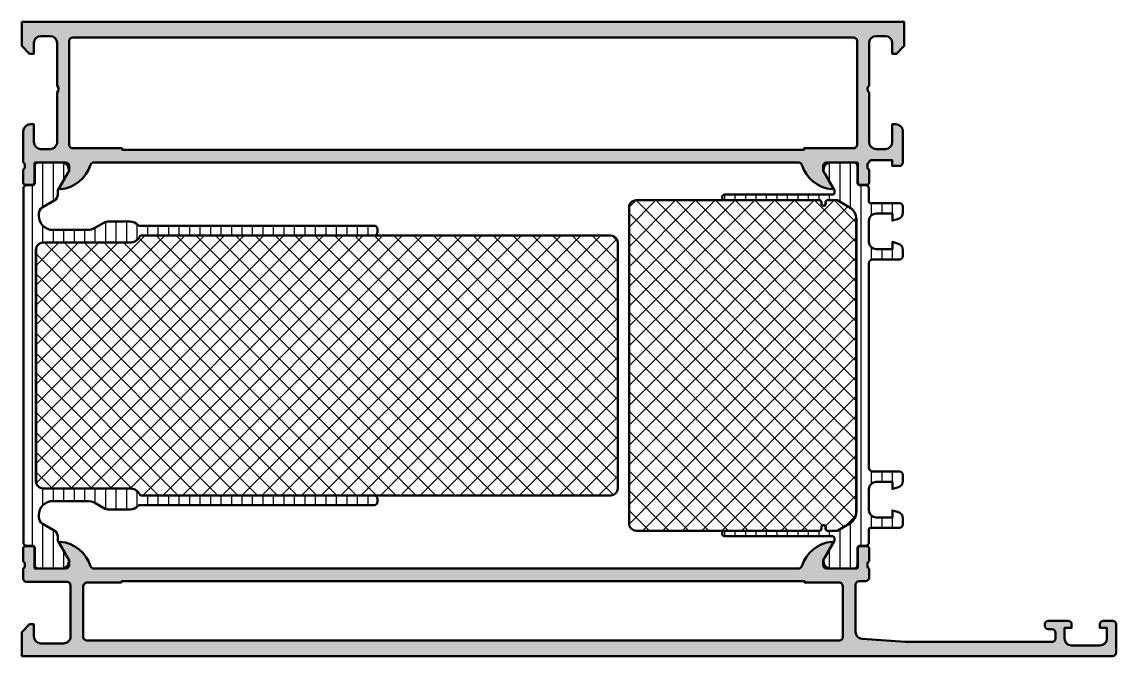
# Model space of a CAD drawing. Extents: x 0 to 155, y 0 to 90.
import ezdxf

# ---------------------------------------------------------------- set-up
doc = ezdxf.new("R2010")
doc.units = 0
for name, color, linetype, lineweight in [('0S-Alu contour', 7, 'Continuous', 50), ('0S-Alu hatch', 252, 'Continuous', 25), ('0S-Plastic contour', 254, 'Continuous', 50), ('0S-Plastic hatch', 253, 'Continuous', 25), ('0S-PT contour', 91, 'Continuous', 50), ('0S-PT hatch', 103, 'Continuous', 25)]:
    doc.layers.add(name, color=color, linetype=linetype, lineweight=lineweight)
pattern_1 = [(90, (0, 0), (-1.4859, 0), [])]
pattern_2 = [(135, (0, 0), (-1.403165018917055, -1.403165018917055), []), (225, (0, 0), (1.403165018917055, -1.403165018917055), [])]

# ---------------------------------------------------------------- blocks, each defined once
blk = doc.blocks.new('345200__18852E1C_1FC7_4A7A_BAAA_ACDECFF277E5_')
at = {"layer": '0S-Alu hatch'}
h = blk.add_hatch(color=256, dxfattribs=at)
edge = h.paths.add_edge_path()
edge.add_line((0, 89.8), (0, 86.39999847412109))
edge.add_line((0, 86.39999847412109), (1.0999755859375, 85.29999999999998))
edge.add_line((1.0999755859375, 85.29999999999998), (1.699981689453125, 85.29999999999998))
edge.add_line((1.699981689453125, 85.29999999999998), (1.699981688716113, 86.79996542079876))
edge.add_ellipse((2.70002008335166, 86.79996542079876), major_axis=(-1.000038394635547, 0), ratio=1, start_angle=270.0000000000005, end_angle=360, ccw=False)
edge.add_line((2.700020083351651, 87.8000038154343), (3.999954429093549, 87.8000038157356))
edge.add_ellipse((3.99995442852657, 86.79995824322383), major_axis=(-1.000045572511766, 0), ratio=1, start_angle=180, end_angle=269.99999996751603, ccw=False)
edge.add_line((5.000000001038332, 86.79995824322384), (5, 80.8))
edge.add_ellipse((4.474877689036589, 80.29999999999998), major_axis=(-0.7250885749145083, 0), ratio=1, start_angle=136.4038464693326, end_angle=223.5961535306675, ccw=False)
edge.add_line((5, 79.8), (5.000000000364526, 72.80002700151539))
edge.add_ellipse((3.999972998484607, 72.80002700151539), major_axis=(-1.000027001879918, 0), ratio=1, start_angle=89.99999999999977, end_angle=180, ccw=False)
edge.add_line((3.999972998484603, 71.79999999963547), (2.699981689453123, 71.79999999999998))
edge.add_ellipse((2.700001512600939, 72.8000198231478), major_axis=(-1.000019823344284, 0), ratio=1, start_angle=0, end_angle=89.99886423980797, ccw=False)
edge.add_line((1.699981689256651, 72.8000198231478), (1.699981689453125, 75.3))
edge.add_line((1.699981689453125, 75.3), (1.200016055021636, 75.30000000059047))
edge.add_arc((1.200016055021636, 74.29996563443149), 1.000034366158985, 90, 180)
edge.add_line((0.1999816888626515, 74.29996563443149), (0.199981689453125, 69.90004511945664))
edge.add_ellipse((0.1211452429100608, 69.6325245274635), major_axis=(-0.278895056327454, 0), ratio=1, start_angle=178.8354106259059, end_angle=253.58012358050462, ccw=False)
edge.add_line((0.3999826894531289, 69.62685611946515), (0.3999826894531287, 69.17326211946504))
edge.add_ellipse((0.1211145938099747, 69.16760145998806), major_axis=(-0.2789255417371335, 0), ratio=1, start_angle=106.4245945553528, end_angle=181.1628700728662, ccw=False)
edge.add_line((0.1999816894531285, 68.90005811946514), (0.1999816894531423, 67.02004711945659))
edge.add_arc((0.4999816894531251, 67.02004711945659), 0.2999999999999829, 180, 269.9999999999992)
edge.add_line((0.4999816894531207, 66.7200471194566), (1.479956008495917, 66.7200471194566))
edge.add_arc((1.479956008495918, 67.0200471194566), 0.2999999999999971, 269.9999999999999, 360)
edge.add_line((1.779956008495915, 67.0200471194566), (1.779956008495917, 69.78004511945662))
edge.add_ellipse((1.899956008496017, 69.7800451194566), major_axis=(-0.1200000000001002, 0), ratio=1, start_angle=268.4287599274838, end_angle=360, ccw=False)
edge.add_line((1.903246393556587, 69.89999999999999), (6.199999999999999, 69.9))
edge.add_ellipse((6.200000000000006, 69.4), major_axis=(-0.5, 0), ratio=1, start_angle=180, end_angle=270.00000000000074, ccw=False)
edge.add_line((6.700000000000002, 69.4), (6.699999999999997, 68.70000000000002))
edge.add_line((6.699999999999997, 68.70000000000002), (5.318504542377634, 66.30717967697245))
edge.add_arc((5.438119784648298, 66.2381197846483), 0.1381197846483012, 150.0000000000008, 275.6225775507929)
edge.add_arc((4.961776758826214, 71.0766088618478), 4.999999999999991, 275.6225775507933, 342.2515836439298)
edge.add_ellipse((10.20000000000002, 69.4), major_axis=(-0.5000000000000052, 0), ratio=1, start_angle=269.9999999999994, end_angle=342.2515836439316, ccw=False)
edge.add_line((10.20000000000002, 69.9), (110, 69.9))
edge.add_ellipse((110, 69.39999999999972), major_axis=(-0.5000000000002843, 0), ratio=1, start_angle=197.7484163560705, end_angle=269.9999999999984, ccw=False)
edge.add_arc((115.2382232411738, 71.07660886184748), 4.999999999999648, 197.7484163560697, 264.3774224492062)
edge.add_arc((114.7618802153517, 66.23811978464833), 0.1381197846483166, 264.3774224492049, 390.0000000000004)
edge.add_line((114.8814954576224, 66.3071796769725), (113.5, 68.69999999999999))
edge.add_line((113.5, 68.69999999999999), (113.5, 69.39999999999999))
edge.add_ellipse((114, 69.39999999999996), major_axis=(-0.5000000000000427, 0), ratio=1, start_angle=270.00000000000324, end_angle=360, ccw=False)
edge.add_line((114, 69.9), (118.3000256809572, 69.9))
edge.add_ellipse((118.3000256809572, 69.78), major_axis=(-0.1200000000000045, 0), ratio=1, start_angle=180, end_angle=270, ccw=False)
edge.add_line((118.4200256809572, 69.78), (118.4200256809572, 67.02000200000003))
edge.add_arc((118.7200256809572, 67.02000200000003), 0.3000000000000114, 180, 270)
edge.add_line((118.7200256809572, 66.72000200000002), (119.7, 66.72000200000002))
edge.add_arc((119.7, 67.02000200000003), 0.3000000000000114, 270, 360)
edge.add_line((120, 67.02000200000003), (120, 68.90001300000856))
edge.add_ellipse((120.0788670956431, 69.16755634053149), major_axis=(-0.2789255417371343, 0), ratio=1, start_angle=-1.1628700728571175, end_angle=73.57540544465178, ccw=False)
edge.add_line((119.799999, 69.1732170000084), (119.799999, 69.62681100000908))
edge.add_ellipse((120.0788364465432, 69.63247940800692), major_axis=(-0.2788950563275547, 0), ratio=1, start_angle=-73.58012358034313, end_angle=1.1645893739855069, ccw=False)
edge.add_ellipse((120.3273485505039, 69.87235023397888), major_axis=(-0.3285142052917338, 0), ratio=1, start_angle=274.7855036741535, end_angle=355.17192476778405, ccw=False)
edge.add_line((120.2999420166015, 70.19971923828125), (123.2998046875, 70.19971923828125))
edge.add_line((123.2998046875, 70.19971923828125), (123.2999877929688, 69.39999084472655))
edge.add_line((123.2999877929688, 69.39999084472655), (124.2999850521012, 69.39999084471904))
edge.add_arc((124.2999850521012, 69.89999358559416), 0.5000027408751322, 270, 360)
edge.add_line((124.7999877929763, 69.89999358559417), (124.7999877935592, 74.29996563443315))
edge.add_arc((123.7999534274002, 74.29996563443143), 1.000034366159042, 0, 90)
edge.add_line((123.7999534274002, 75.30000000059047), (123.2999877929688, 75.3))
edge.add_line((123.2999877929688, 75.3), (123.2999877931652, 72.80001982314788))
edge.add_ellipse((122.2999679698208, 72.80001982314789), major_axis=(-1.000019823344374, 0), ratio=1, start_angle=90.0000000000008, end_angle=180, ccw=False)
edge.add_line((122.2999679698208, 71.79999999980352), (120.9999964837861, 71.79999999963546))
edge.add_ellipse((120.9999964839373, 72.80002700151539), major_axis=(-1.000027001879928, 0), ratio=1, start_angle=0, end_angle=89.9999999913394, ccw=False)
edge.add_line((119.9999694820573, 72.80002700151537), (119.9999694824219, 79.8))
edge.add_ellipse((120.5250917933853, 80.29999999999998), major_axis=(-0.725088574914509, 0), ratio=1, start_angle=-43.59615353066738, end_angle=43.59615353066738, ccw=False)
edge.add_line((119.9999694824219, 80.8), (119.9999694813836, 86.79995824322388))
edge.add_ellipse((121.0000150538953, 86.79995824322384), major_axis=(-1.000045572511737, 0), ratio=1, start_angle=270, end_angle=360, ccw=False)
edge.add_line((121.0000150538953, 87.80000381573556), (122.2999493998689, 87.8000038154343))
edge.add_ellipse((122.2999493990702, 86.79996542079871), major_axis=(-1.000038394635581, 0), ratio=1, start_angle=180, end_angle=269.99999995423684, ccw=False)
edge.add_line((123.2999877937058, 86.79996542079873), (123.2999877929688, 85.29999999999998))
edge.add_line((123.2999877929688, 85.29999999999998), (123.8999938964843, 85.29999999999998))
edge.add_line((123.8999938964843, 85.29999999999998), (124.9999694824219, 86.3999984741211))
edge.add_line((124.9999694824219, 86.3999984741211), (124.9999694824218, 89.8))
edge.add_line((124.9999694824218, 89.8), (0, 89.8))
edge = h.paths.add_edge_path()
edge.add_ellipse((7.199993356236526, 87.09998757027714), major_axis=(-0.5000078521478031, 0), ratio=1, start_angle=270.00000000003195, end_angle=360, ccw=False)
edge.add_line((7.199993356236247, 87.59999542242494), (117.7999799408826, 87.59999542242494))
edge.add_ellipse((117.7999799408826, 87.09998757027714), major_axis=(-0.5000078521478031, 0), ratio=1, start_angle=180, end_angle=270.00000000000165, ccw=False)
edge.add_line((118.2999877930304, 87.09998757027786), (118.2999877929904, 72.39999549855546))
edge.add_ellipse((117.7999831391398, 72.39999549855546), major_axis=(-0.5000046538505672, 0), ratio=1, start_angle=90, end_angle=180, ccw=False)
edge.add_line((117.7999831391398, 71.8999908447049), (110.7999877929687, 71.89999084472656))
edge.add_line((110.7999877929687, 71.89999084472656), (110.7999877929687, 71.69999389648437))
edge.add_line((110.7999877929687, 71.69999389648437), (14.19998550415039, 71.69999389648437))
edge.add_line((14.19998550415039, 71.69999389648437), (14.19998550415039, 71.89999084472656))
edge.add_line((14.19998550415039, 71.89999084472656), (7.199985504150391, 71.89999084472656))
edge.add_ellipse((7.199990157979254, 72.39999549855543), major_axis=(-0.500004653850521, 0), ratio=1, start_angle=0, end_angle=89.99946671545888, ccw=False)
edge.add_line((6.699985504128733, 72.39999549855332), (6.699985504088723, 87.09998757027714))
at = {"layer": '0S-Alu contour', "color": 7}
for points in [[(0, 89.8), (0, 86.39999847412109), (1.0999755859375, 85.29999999999998), (1.699981689453125, 85.29999999999998), (1.699981688716113, 86.79996542079876)], [(123.2999877937058, 86.79996542079873), (123.2999877929688, 85.29999999999998), (123.8999938964843, 85.29999999999998), (124.9999694824219, 86.3999984741211), (124.9999694824218, 89.8), (0, 89.8)], [(2.700020083351651, 87.8000038154343), (3.999954429093549, 87.8000038157356)], [(6.699985504128733, 72.39999549855332), (6.699985504088723, 87.09998757027714)], [(7.199993356236247, 87.59999542242494), (117.7999799408826, 87.59999542242494)], [(118.2999877930304, 87.09998757027786), (118.2999877929904, 72.39999549855546)], [(121.0000150538953, 87.80000381573556), (122.2999493998689, 87.8000038154343)], [(5.000000001038332, 86.79995824322384), (5, 80.8)], [(119.9999694824219, 80.8), (119.9999694813836, 86.79995824322388)], [(5, 79.8), (5.000000000364526, 72.80002700151539)], [(119.9999694820573, 72.80002700151537), (119.9999694824219, 79.8)], [(1.699981689256651, 72.8000198231478), (1.699981689453125, 75.3), (1.200016055021636, 75.30000000059047)], [(123.7999534274002, 75.30000000059047), (123.2999877929688, 75.3), (123.2999877931652, 72.80001982314788)], [(0.1999816888626515, 74.29996563443149), (0.199981689453125, 69.90004511945664)], [(124.7999877929763, 69.89999358559417), (124.7999877935592, 74.29996563443315)], [(3.999972998484603, 71.79999999963547), (2.699981689453123, 71.79999999999998)], [(117.7999831391398, 71.8999908447049), (110.7999877929687, 71.89999084472656), (110.7999877929687, 71.69999389648437), (14.19998550415039, 71.69999389648437), (14.19998550415039, 71.89999084472656), (7.199985504150391, 71.89999084472656)], [(122.2999679698208, 71.79999999980352), (120.9999964837861, 71.79999999963546)], [(1.779956008495915, 67.0200471194566), (1.779956008495917, 69.78004511945662)], [(1.903246393556587, 69.89999999999999), (6.2, 69.9)], [(10.20000000000002, 69.9), (110, 69.9)], [(114, 69.9), (118.3000256809572, 69.9)], [(118.4200256809572, 69.78), (118.4200256809572, 67.02000200000003)], [(120.2999420166015, 70.19971923828125), (123.2998046875, 70.19971923828125), (123.2999877929688, 69.39999084472655), (124.2999850521012, 69.39999084471904)], [(0.1999816894531285, 68.90005811946514), (0.1999816894531423, 67.02004711945659)], [(0.3999826894531289, 69.62685611946515), (0.3999826894531287, 69.17326211946504)], [(6.700000000000002, 69.4), (6.699999999999997, 68.70000000000002), (5.318504542377634, 66.30717967697245)], [(114.8814954576224, 66.3071796769725), (113.5, 68.69999999999999), (113.5, 69.39999999999999)], [(119.799999, 69.1732170000084), (119.799999, 69.62681100000908)], [(120, 67.02000200000003), (120, 68.90001300000856)], [(0.4999816894531207, 66.7200471194566), (1.479956008495917, 66.7200471194566)], [(118.7200256809572, 66.72000200000002), (119.7, 66.72000200000002)]]:
    blk.add_lwpolyline(points, dxfattribs=at)
at = {"layer": '0S-Alu contour', "color": 7, "extrusion": (0, 0, -1)}
for centre, radius, start, end in [((-2.70002008335166, 86.79996542079876), 1.000038394635547, 0, 89.99999999999947), ((-3.99995442852657, 86.79995824322383), 1.000045572511766, 90.000000032484, 180), ((-7.199993356236526, 87.09998757027714), 0.5000078521478031, 0, 89.99999999996804), ((-117.7999799408826, 87.09998757027714), 0.5000078521478031, 89.99999999999837, 180), ((-121.0000150538953, 86.79995824322384), 1.000045572511737, 0, 90), ((-122.2999493990702, 86.79996542079871), 1.000038394635581, 90.00000004576319, 180), ((-4.474877689036589, 80.29999999999998), 0.7250885749145083, 136.4038464693325, 223.5961535306675), ((-120.5250917933853, 80.29999999999998), 0.725088574914509, 316.4038464693326, 43.59615353066742), ((-2.700001512600939, 72.8000198231478), 1.000019823344284, 270.001135760192, 0), ((-3.999972998484607, 72.80002700151539), 1.000027001879918, 180, 270.0000000000002), ((-7.199990157979254, 72.39999549855543), 0.500004653850521, 270.0005332845412, 0), ((-117.7999831391398, 72.39999549855546), 0.5000046538505672, 180, 270), ((-120.9999964839373, 72.80002700151539), 1.000027001879928, 270.0000000086606, 0), ((-122.2999679698208, 72.80001982314789), 1.000019823344374, 180, 269.9999999999992), ((-0.1211452429100608, 69.6325245274635), 0.278895056327454, 106.4198764194954, 181.1645893740941), ((-1.899956008496017, 69.7800451194566), 0.1200000000001002, 0, 91.57124007251622), ((-6.200000000000006, 69.4), 0.5, 89.99999999999928, 180), ((-10.20000000000002, 69.4), 0.5000000000000052, 17.74841635606839, 90.00000000000063), ((-110, 69.39999999999972), 0.5000000000002843, 90.0000000000016, 162.2515836439295), ((-114, 69.39999999999996), 0.5000000000000427, 0, 89.99999999999675), ((-118.3000256809572, 69.78), 0.1200000000000045, 90, 180), ((-120.0788364465432, 69.63247940800692), 0.2788950563275547, 358.8354106260145, 73.58012358034303), ((-120.3273485505039, 69.87235023397888), 0.3285142052917338, 4.828075232215938, 85.21449632584648), ((-0.1211145938099747, 69.16760145998806), 0.2789255417371335, 178.8371299271338, 253.5754054446472), ((-120.0788670956431, 69.16755634053149), 0.2789255417371343, 286.4245945553482, 1.162870072857074)]:
    blk.add_arc(centre, radius, start, end, dxfattribs=at)
at = {"layer": '0S-Alu contour', "color": 7}
for centre, radius, start, end in [((1.200016055021636, 74.29996563443149), 1.000034366158985, 90, 180), ((123.7999534274002, 74.29996563443143), 1.000034366159042, 0, 90), ((124.2999850521012, 69.89999358559416), 0.5000027408751322, 270, 0), ((4.961776758826214, 71.0766088618478), 4.999999999999991, 275.6225775507933, 342.2515836439298), ((115.2382232411738, 71.07660886184748), 4.999999999999648, 197.7484163560697, 264.3774224492062), ((0.4999816894531251, 67.02004711945659), 0.2999999999999829, 180, 269.9999999999992), ((1.479956008495918, 67.0200471194566), 0.2999999999999971, 269.9999999999999, 0), ((118.7200256809572, 67.02000200000003), 0.3000000000000114, 180, 270), ((119.7, 67.02000200000003), 0.3000000000000114, 270, 0), ((5.438119784648298, 66.2381197846483), 0.1381197846483012, 150.0000000000008, 275.6225775507929), ((114.7618802153517, 66.23811978464833), 0.1381197846483166, 264.3774224492049, 30.00000000000041)]:
    blk.add_arc(centre, radius, start, end, dxfattribs=at)
blk = doc.blocks.new('284519__4BD03B3E_D1CE_44D2_AD40_02D6BD8F0BD1___2D6ACE93_DDCE_428F_B255_A495C5F2550D_')
at = {"layer": '0S-Plastic hatch'}
h = blk.add_hatch(dxfattribs=at)
h.set_pattern_fill('ANSI31', color=256, scale=0.4680000000000001, angle=45, style=0)
h.set_pattern_definition(pattern_1)
edge = h.paths.add_edge_path()
edge.add_line((0.2099999999999754, 66.1900056789092), (0.2099999999999622, 16.10999432109076))
edge.add_arc((0.6999973210978969, 16.10999432109071), 0.489997321097933, 180, 269.9999999999948)
edge.add_line((0.6999973210978523, 15.61999699999278), (1.510331333337737, 15.61999699999995))
edge.add_ellipse((1.510330641728879, 15.30999630848399), major_axis=(-0.3100006915167347, 0), ratio=1, start_angle=179.9998721732333, end_angle=269.99987217361206, ccw=False)
edge.add_line((1.820331333244842, 15.30999561687174), (1.81999938294333, 12.90999856426773))
edge.add_arc((2.309995360382079, 12.90999597743857), 0.4899959774455773, 179.9996975206365, 269.9999999999988)
edge.add_line((2.309995360382069, 12.41999999999299), (5.785822496191356, 12.41999999999996))
edge.add_arc((5.644228849115292, 13.3998180747228), 0.9899960709244707, 278.2228963588973, 392.7407569883868)
edge.add_line((6.476940554096133, 13.93524634894242), (5.157019036727908, 16.22141779239081))
edge.add_ellipse((5.598692007792894, 16.47641776617636), major_axis=(-0.5100000000000016, 0), ratio=1, start_angle=0, end_angle=29.999996599344684, ccw=False)
edge.add_line((5.088692007792892, 16.47641776617646), (5.088692007792979, 16.93149545762222))
edge.add_arc((4.098692007793007, 16.9314954576224), 0.9899999999999709, 0, 59.99999999999984)
edge.add_line((4.593692007792997, 17.78886060736898), (2.894999999999999, 18.76960089533854))
edge.add_ellipse((3.399999999999992, 19.64428655316081), major_axis=(-1.009999999999987, 0), ratio=1, start_angle=0, end_angle=60, ccw=False)
edge.add_line((2.390000000000004, 19.64428655316062), (2.389999999999947, 19.95000000000039))
edge.add_ellipse((4.399999999999945, 19.95000000000077), major_axis=(-2.009999999999998, 0), ratio=1, start_angle=269.99999999999994, end_angle=360, ccw=False)
edge.add_line((4.399999999999947, 21.96000000000077), (9.19162662856489, 21.96000000000076))
edge.add_ellipse((9.191626628564881, 19.45000000000068), major_axis=(-2.510000000000079, 0), ratio=1, start_angle=240.49241463340212, end_angle=269.9999999999998, ccw=False)
edge.add_line((10.42789897100705, 21.6344291463254), (11.63147689222131, 20.95326716014942))
edge.add_arc((12.36535967717703, 22.24999999999955), 1.490000000000044, 240.492414633402, 270.0000000000002)
edge.add_line((12.36535967717703, 20.75999999999951), (15.32499866056391, 20.75999999999952))
edge.add_arc((15.32499866056391, 22.24999999995672), 1.489999999957202, 269.9999999999999, 318.1896851048843)
edge.add_ellipse((16.66663944704579, 21.05000000000078), major_axis=(-0.3100000000000088, 0), ratio=1, start_angle=269.99999999999864, end_angle=318.189685104887, ccw=False)
edge.add_line((16.66663944704579, 21.36000000000079), (49.89459364058911, 21.36000000000078))
edge.add_arc((49.89459364058911, 21.85000000000078), 0.4899999999999878, 270, 360)
edge.add_line((50.3845936405891, 21.85000000000077), (50.38459364058911, 22.2500000000008))
edge.add_arc((49.89459364058913, 22.25000000000081), 0.4899999999999736, 0, 90)
edge.add_line((49.89459364058913, 22.74000000000078), (16.93745021024321, 22.74000000000079))
edge.add_ellipse((16.93745021024321, 23.05000000000118), major_axis=(-0.3100000000003966, 0), ratio=1, start_angle=26.3877999619134, end_angle=89.99999999999937, ccw=False)
edge.add_arc((15.32499866056449, 22.24999999996826), 1.490000000031268, 26.38779996191271, 92.65468776941496)
edge.add_line((15.25598712564869, 23.73840095674763), (2.999736061314568, 23.74160382695155))
edge.add_ellipse((3.000000000000103, 24.7516037924646), major_axis=(-1.009999999999995, 0), ratio=1, start_angle=0, end_angle=89.9850271555411, ccw=False)
edge.add_line((1.990000000000106, 24.75160379246459), (1.989999999999837, 57.54839620753536))
edge.add_ellipse((2.999999999999822, 57.54839620753537), major_axis=(-1.009999999999984, 0), ratio=1, start_angle=270.0149728444585, end_angle=360, ccw=False)
edge.add_line((2.999736061314294, 58.55839617304841), (15.25598712564872, 58.56159904325232))
edge.add_arc((15.32499866056439, 60.05000000003213), 1.490000000031697, 267.3453122305907, 333.6122000380879)
edge.add_ellipse((16.9374502102431, 59.24999999999922), major_axis=(-0.3099999999999477, 0), ratio=1, start_angle=270.0000000000007, end_angle=333.6122000380866, ccw=False)
edge.add_line((16.9374502102431, 59.55999999999917), (49.89459364058912, 59.55999999999915))
edge.add_arc((49.89459364058912, 60.04999999999912), 0.4899999999999736, 270, 360)
edge.add_line((50.38459364058909, 60.04999999999913), (50.38459364058911, 60.44999999999915))
edge.add_arc((49.89459364058912, 60.44999999999919), 0.4899999999999878, 0, 90.00000000000165)
edge.add_line((49.89459364058911, 60.93999999999918), (16.66663944704584, 60.93999999999915))
edge.add_ellipse((16.66663944704582, 61.24999999999922), major_axis=(-0.3100000000000733, 0), ratio=1, start_angle=41.8103148951173, end_angle=90.00000000000267, ccw=False)
edge.add_arc((15.32499866056388, 60.05000000004319), 1.489999999957246, 41.81031489511553, 89.99999999999959)
edge.add_line((15.32499866056389, 61.54000000000045), (12.36535967717709, 61.54000000000045))
edge.add_arc((12.3653596771771, 60.05000000000027), 1.490000000000179, 90.00000000000018, 119.5075853665977)
edge.add_line((11.63147689222133, 61.34673283985051), (10.42789897100703, 60.66557085367453))
edge.add_ellipse((9.191626628564867, 62.84999999999928), major_axis=(-2.5100000000001, 0), ratio=1, start_angle=90, end_angle=119.50758536659751, ccw=False)
edge.add_line((9.191626628564867, 60.33999999999918), (4.399999999999951, 60.33999999999918))
edge.add_ellipse((4.399999999999947, 62.34999999999918), major_axis=(-2.009999999999998, 0), ratio=1, start_angle=0, end_angle=90.00000000000011, ccw=False)
edge.add_line((2.389999999999947, 62.34999999999956), (2.389999999999999, 62.65571344683923))
edge.add_ellipse((3.399999999999991, 62.65571344683905), major_axis=(-1.009999999999992, 0), ratio=1, start_angle=300.0000000000016, end_angle=360, ccw=False)
edge.add_line((2.894999999999972, 63.53039910466132), (4.593692007793023, 64.51113939263098))
edge.add_arc((4.098692007793015, 65.36850454237754), 0.9899999999999701, 300.0000000000014, 360)
edge.add_line((5.088692007792985, 65.36850454237774), (5.088692007792896, 65.8235822338235))
edge.add_ellipse((5.598692007792844, 65.82358223382359), major_axis=(-0.5099999999999483, 0), ratio=1, start_angle=330.00000340065594, end_angle=360, ccw=False)
edge.add_line((5.157019036727906, 66.0785822076091), (6.476940554096131, 68.36475365105751))
edge.add_arc((5.644228849115304, 68.90018192527715), 0.9899960709244707, 327.2592430116114, 441.7771036410955)
edge.add_line((5.78582249619149, 69.87999999999998), (2.309995360382081, 69.88000000000692))
edge.add_arc((2.309995360366886, 69.39000402257652), 0.4899959774303824, 89.99999999822325, 180.0079247354991)
edge.add_line((1.819999387623415, 69.38993624989703), (1.820331330375201, 66.99004587752628))
edge.add_ellipse((1.510331333340417, 66.99000300000004), major_axis=(-0.3100000000000779, 0), ratio=1, start_angle=89.99999999998772, end_angle=180.0079248428869, ccw=False)
edge.add_line((1.510331333340351, 66.68000299999997), (0.699997321097995, 66.68000300000719))
edge.add_arc((0.6999973210979693, 66.1900056789092), 0.489997321097988, 89.99999999999702, 180)
at = {"layer": '0S-Plastic contour', "color": 7}
for points in [[(5.78582249619149, 69.87999999999998), (2.309995360382081, 69.88000000000692)], [(1.819999387623415, 69.38993624989703), (1.820331330375201, 66.99004587752628)], [(5.157019036727906, 66.0785822076091), (6.476940554096131, 68.36475365105751)], [(1.510331333340351, 66.68000299999997), (0.699997321097995, 66.68000300000719)], [(0.2099999999999754, 66.1900056789092), (0.2099999999999622, 16.10999432109076)], [(5.088692007792985, 65.36850454237774), (5.088692007792896, 65.8235822338235)], [(2.894999999999972, 63.53039910466132), (4.593692007793023, 64.51113939263098)], [(2.389999999999947, 62.34999999999956), (2.389999999999999, 62.65571344683923)], [(11.63147689222133, 61.34673283985051), (10.42789897100703, 60.66557085367453)], [(15.32499866056389, 61.54000000000045), (12.36535967717709, 61.54000000000045)], [(49.89459364058911, 60.93999999999918), (16.66663944704584, 60.93999999999915)], [(9.191626628564867, 60.33999999999918), (4.399999999999951, 60.33999999999918)], [(16.9374502102431, 59.55999999999917), (49.89459364058912, 59.55999999999915)], [(50.38459364058909, 60.04999999999913), (50.38459364058911, 60.44999999999915)], [(1.990000000000106, 24.75160379246459), (1.989999999999837, 57.54839620753536)], [(2.999736061314294, 58.55839617304841), (15.25598712564872, 58.56159904325232)], [(15.25598712564869, 23.73840095674763), (2.999736061314568, 23.74160382695155)], [(4.399999999999947, 21.96000000000077), (9.19162662856489, 21.96000000000076)], [(49.89459364058913, 22.74000000000078), (16.93745021024321, 22.74000000000079)], [(50.3845936405891, 21.85000000000077), (50.38459364058911, 22.2500000000008)], [(10.42789897100705, 21.6344291463254), (11.63147689222131, 20.95326716014942)], [(12.36535967717703, 20.75999999999951), (15.32499866056391, 20.75999999999952)], [(16.66663944704579, 21.36000000000079), (49.89459364058911, 21.36000000000078)], [(2.390000000000004, 19.64428655316062), (2.389999999999947, 19.95000000000039)], [(4.593692007792997, 17.78886060736898), (2.894999999999999, 18.76960089533854)], [(0.6999973210978523, 15.61999699999278), (1.510331333337737, 15.61999699999995)], [(5.088692007792892, 16.47641776617646), (5.088692007792979, 16.93149545762222)], [(6.476940554096133, 13.93524634894242), (5.157019036727908, 16.22141779239081)], [(1.820331333244842, 15.30999561687174), (1.81999938294333, 12.90999856426773)], [(2.309995360382069, 12.41999999999299), (5.785822496191356, 12.41999999999996)]]:
    blk.add_lwpolyline(points, dxfattribs=at)
for centre, radius, start, end in [((2.309995360366886, 69.39000402257652), 0.4899959774303824, 89.99999999822325, 180.0079247354991), ((5.644228849115304, 68.90018192527715), 0.9899960709244707, 327.2592430116114, 81.77710364109556), ((0.6999973210979693, 66.1900056789092), 0.489997321097988, 89.99999999999702, 180), ((4.098692007793015, 65.36850454237754), 0.9899999999999701, 300.0000000000014, 0), ((12.3653596771771, 60.05000000000027), 1.490000000000179, 90.00000000000018, 119.5075853665977), ((15.32499866056388, 60.05000000004319), 1.489999999957246, 41.81031489511553, 89.99999999999959), ((49.89459364058912, 60.44999999999919), 0.4899999999999878, 0, 90.00000000000165), ((15.32499866056439, 60.05000000003213), 1.490000000031697, 267.3453122305907, 333.6122000380879), ((49.89459364058912, 60.04999999999912), 0.4899999999999736, 270, 0), ((15.32499866056449, 22.24999999996826), 1.490000000031268, 26.38779996191271, 92.65468776941496), ((49.89459364058913, 22.25000000000081), 0.4899999999999736, 0, 90), ((49.89459364058911, 21.85000000000078), 0.4899999999999878, 270, 0), ((12.36535967717703, 22.24999999999955), 1.490000000000044, 240.492414633402, 270.0000000000002), ((15.32499866056391, 22.24999999995672), 1.489999999957202, 269.9999999999999, 318.1896851048843), ((4.098692007793007, 16.9314954576224), 0.9899999999999709, 0, 59.99999999999984), ((0.6999973210978969, 16.10999432109071), 0.489997321097933, 180, 269.9999999999948), ((2.309995360382079, 12.90999597743857), 0.4899959774455773, 179.9996975206365, 269.9999999999988), ((5.644228849115292, 13.3998180747228), 0.9899960709244707, 278.2228963588973, 32.74075698838681)]:
    blk.add_arc(centre, radius, start, end, dxfattribs=at)
at = {"layer": '0S-Plastic contour', "color": 7, "extrusion": (0, 0, -1)}
for centre, radius, start, end in [((-1.510331333340417, 66.99000300000004), 0.3100000000000779, 179.9920751571131, 270.0000000000123), ((-5.598692007792844, 65.82358223382359), 0.5099999999999483, 0, 29.99999659934408), ((-3.399999999999991, 62.65571344683905), 1.009999999999992, 0, 59.99999999999841), ((-4.399999999999947, 62.34999999999918), 2.009999999999998, 269.9999999999999, 0), ((-9.191626628564867, 62.84999999999928), 2.5100000000001, 240.4924146334025, 270), ((-16.66663944704582, 61.24999999999922), 0.3100000000000733, 269.9999999999973, 318.1896851048827), ((-16.9374502102431, 59.24999999999922), 0.3099999999999477, 26.3877999619134, 89.99999999999935), ((-2.999999999999822, 57.54839620753537), 1.009999999999984, 0, 89.98502715554149), ((-3.000000000000103, 24.7516037924646), 1.009999999999995, 270.0149728444589, 0), ((-4.399999999999945, 19.95000000000077), 2.009999999999998, 0, 90.00000000000006), ((-9.191626628564881, 19.45000000000068), 2.510000000000079, 90.00000000000024, 119.5075853665979), ((-16.93745021024321, 23.05000000000118), 0.3100000000003966, 270.0000000000007, 333.6122000380866), ((-16.66663944704579, 21.05000000000078), 0.3100000000000088, 41.81031489511297, 90.00000000000134), ((-3.399999999999992, 19.64428655316081), 1.009999999999987, 300, 0), ((-1.510330641728879, 15.30999630848399), 0.3100006915167347, 90.00012782638797, 180.0001278267668), ((-5.598692007792894, 16.47641776617636), 0.5100000000000016, 330.0000034006553, 0)]:
    blk.add_arc(centre, radius, start, end, dxfattribs=at)
blk = doc.blocks.new('441140__72126D27_88B0_4275_9FDA_4F7FD6EA7155_')
at = {"layer": '0S-PT hatch'}
h = blk.add_hatch(dxfattribs=at)
h.set_pattern_fill('ANSI37', color=256, scale=0.625, angle=90, style=0)
h.set_pattern_definition(pattern_2)
edge = h.paths.add_edge_path()
edge.add_line((84.39999999999995, 58.54999999999917), (84.39999999999996, 23.75000000000078))
edge.add_ellipse((83.39999999999999, 23.75000000000078), major_axis=(-0.9999999999999857, 0), ratio=1, start_angle=89.9999999999992, end_angle=180, ccw=False)
edge.add_line((83.39999999999998, 22.75000000000078), (49.89459364058912, 22.75000000000078))
edge.add_line((49.89459364058912, 22.75000000000078), (16.9374502102432, 22.75000000000078))
edge.add_ellipse((16.93745021024321, 23.05000000000118), major_axis=(-0.3000000000004021, 0), ratio=1, start_angle=26.3877999619138, end_angle=89.99999999999937, ccw=False)
edge.add_arc((15.32499866056449, 22.24999999996826), 1.500000000031268, 26.38779996191275, 92.6457724146582)
edge.add_line((15.255757114782, 23.74840101719677), (2.999738674568881, 23.75160382661009))
edge.add_ellipse((3.000000000000107, 24.75160379246461), major_axis=(-1.000000000000001, 0), ratio=1, start_angle=0, end_angle=89.98502715554088, ccw=False)
edge.add_line((2.000000000000107, 24.75160379246459), (1.999999999999837, 57.54839620753536))
edge.add_ellipse((2.999999999999833, 57.54839620753536), major_axis=(-0.9999999999999954, 0), ratio=1, start_angle=270.0149728444592, end_angle=360, ccw=False)
edge.add_line((2.999738674568606, 58.54839617338986), (15.255757114782, 58.55159898280318))
edge.add_arc((15.32499866056439, 60.05000000003213), 1.500000000031695, 267.3542275853464, 333.6122000380877)
edge.add_ellipse((16.93745021024309, 59.24999999999924), major_axis=(-0.2999999999999318, 0), ratio=1, start_angle=269.99999999999864, end_angle=333.61220003808864, ccw=False)
edge.add_line((16.93745021024309, 59.54999999999917), (49.89459364058912, 59.54999999999916))
edge.add_line((49.89459364058911, 59.54999999999916), (83.39999999999996, 59.54999999999916))
edge.add_ellipse((83.39999999999996, 58.54999999999918), major_axis=(-0.9999999999999786, 0), ratio=1, start_angle=180, end_angle=270, ccw=False)
at = {"layer": '0S-PT contour', "color": 7}
for points in [[(16.93745021024309, 59.54999999999917), (49.89459364058911, 59.54999999999916), (83.39999999999996, 59.54999999999916)], [(2.000000000000107, 24.75160379246459), (1.999999999999837, 57.54839620753536)], [(2.999738674568606, 58.54839617338986), (15.255757114782, 58.55159898280318)], [(84.39999999999995, 58.54999999999917), (84.39999999999996, 23.75000000000079)], [(15.255757114782, 23.74840101719677), (2.999738674568881, 23.75160382661009)], [(83.39999999999998, 22.75000000000078), (49.89459364058912, 22.75000000000078), (16.93745021024321, 22.75000000000078)]]:
    blk.add_lwpolyline(points, dxfattribs=at)
for centre, radius, start, end in [((15.32499866056439, 60.05000000003213), 1.500000000031695, 267.3542275853464, 333.6122000380877), ((15.32499866056449, 22.24999999996826), 1.500000000031268, 26.38779996191275, 92.6457724146582)]:
    blk.add_arc(centre, radius, start, end, dxfattribs=at)
at = {"layer": '0S-PT contour', "color": 7, "extrusion": (0, 0, -1)}
for centre, radius, start, end in [((-16.93745021024309, 59.24999999999924), 0.2999999999999318, 26.38779996191137, 90.00000000000136), ((-83.39999999999996, 58.54999999999918), 0.9999999999999786, 90, 180), ((-2.999999999999833, 57.54839620753536), 0.9999999999999954, 0, 89.98502715554085), ((-3.000000000000107, 24.75160379246461), 1.000000000000001, 270.0149728444591, 0), ((-83.39999999999999, 23.75000000000078), 0.9999999999999857, 180, 270.0000000000008), ((-16.93745021024321, 23.05000000000118), 0.3000000000004022, 270.0000000000007, 333.6122000380862)]:
    blk.add_arc(centre, radius, start, end, dxfattribs=at)
blk = doc.blocks.new('441140__5F54502F_4A59_4E44_AB40_C9C9BFCBDD81_')
at = {"layer": '0S-PT hatch'}
h = blk.add_hatch(dxfattribs=at)
h.set_pattern_fill('ANSI37', color=256, scale=0.625, angle=90, style=0)
h.set_pattern_definition(pattern_2)
edge = h.paths.add_edge_path()
edge.add_arc((86.99999999999969, 63.55020331974266), 0.9899999999999806, 89.99999999989555, 180)
edge.add_line((86.0099999999997, 63.55020331974268), (86.00999999999972, 18.74979668030454))
edge.add_arc((86.99999999999972, 18.74979668030454), 0.9899999999999948, 180, 270)
edge.add_line((86.99999999999972, 17.75979668030455), (112.9563458752438, 17.75979668030453))
edge.add_arc((112.9563458752438, 18.04979668030455), 0.2900000000000133, 270, 360)
edge.add_line((113.2463458752438, 18.04979668030454), (113.2463458752438, 18.25036747559079))
edge.add_ellipse((113.5557750799576, 18.25036747559079), major_axis=(-0.3094292047137657, 0), ratio=1, start_angle=180, end_angle=360, ccw=False)
edge.add_line((113.8652042846713, 18.25036747559079), (113.8652042846713, 18.04979668030455))
edge.add_arc((114.1552042846713, 18.04979668030455), 0.289999999999992, 180, 266.5483281938036)
edge.add_line((114.1377443691965, 17.76032275859207), (115.4650128094601, 17.76032275859206))
edge.add_arc((115.4650128094601, 17.95032275859205), 0.1899999999999906, 270, 299.9999999999964)
edge.add_line((115.5600128094601, 17.78577793187301), (117.1949999999997, 18.72973822645258))
edge.add_arc((116.1999999999997, 20.45312877998364), 1.989999999999985, 299.999999999998, 360)
edge.add_line((118.1899999999997, 20.45312877998364), (118.1899999999997, 61.84646458067266))
edge.add_arc((116.1999999999997, 61.84646458067266), 1.989999999999994, 0, 60.0000000000007)
edge.add_line((117.1949999999997, 63.5698551342037), (115.5600128094601, 64.51381542878326))
edge.add_arc((115.4650128094602, 64.34927060206427), 0.189999999999929, 60.00000000000783, 90.00000000000857)
edge.add_line((115.4650128094601, 64.53927060206419), (114.1382819763842, 64.5392706020642))
edge.add_arc((114.1557418918592, 64.2497966803517), 0.2900000000000093, 93.45167180620177, 180)
edge.add_line((113.8657418918592, 64.2497966803517), (113.8657418918592, 64.04922588506548))
edge.add_ellipse((113.5557750799576, 64.04922588506548), major_axis=(-0.3099668119015746, 0), ratio=1, start_angle=0, end_angle=180, ccw=False)
edge.add_line((113.245808268056, 64.0492258850655), (113.245808268056, 64.24979668030454))
edge.add_arc((112.955401628665, 64.24979668030456), 0.2904066393909659, 0, 89.99999999989626)
edge.add_line((112.9554016286656, 64.54020331969552), (87.0000000000015, 64.54020331974264))
at = {"layer": '0S-PT contour', "color": 7}
for points in [[(86.0099999999997, 63.55020331974268), (86.00999999999972, 18.74979668030454)], [(112.9554016286656, 64.54020331969552), (87.0000000000015, 64.54020331974264)], [(113.245808268056, 64.0492258850655), (113.245808268056, 64.24979668030454)], [(113.8657418918592, 64.2497966803517), (113.8657418918592, 64.04922588506548)], [(115.4650128094601, 64.53927060206419), (114.1382819763842, 64.5392706020642)], [(117.1949999999997, 63.5698551342037), (115.5600128094601, 64.51381542878326)], [(118.1899999999997, 20.45312877998364), (118.1899999999997, 61.84646458067266)], [(115.5600128094601, 17.78577793187301), (117.1949999999997, 18.72973822645258)], [(86.99999999999972, 17.75979668030455), (112.9563458752438, 17.75979668030453)], [(113.2463458752438, 18.04979668030454), (113.2463458752438, 18.25036747559079)], [(113.8652042846713, 18.25036747559079), (113.8652042846713, 18.04979668030455)], [(114.1377443691965, 17.76032275859207), (115.4650128094601, 17.76032275859206)]]:
    blk.add_lwpolyline(points, dxfattribs=at)
for centre, radius, start, end in [((86.99999999999969, 63.55020331974266), 0.9899999999999806, 89.99999999989555, 180), ((112.955401628665, 64.24979668030456), 0.2904066393909659, 0, 89.99999999989626), ((114.1557418918592, 64.2497966803517), 0.2900000000000093, 93.45167180620177, 180), ((115.4650128094602, 64.34927060206427), 0.189999999999929, 60.00000000000783, 90.00000000000857), ((116.1999999999997, 61.84646458067266), 1.989999999999994, 0, 60.0000000000007), ((116.1999999999997, 20.45312877998364), 1.989999999999985, 299.999999999998, 0), ((86.99999999999972, 18.74979668030454), 0.9899999999999948, 180, 270), ((112.9563458752438, 18.04979668030455), 0.2900000000000133, 270, 0), ((114.1552042846713, 18.04979668030455), 0.289999999999992, 180, 266.5483281938036), ((115.4650128094601, 17.95032275859205), 0.1899999999999906, 270, 299.9999999999964)]:
    blk.add_arc(centre, radius, start, end, dxfattribs=at)
at = {"layer": '0S-PT contour', "color": 7, "extrusion": (0, 0, -1)}
for centre, radius, start, end in [((-113.5557750799576, 64.04922588506548), 0.3099668119015746, 180, 0), ((-113.5557750799576, 18.25036747559079), 0.3094292047137657, 0, 180)]:
    blk.add_arc(centre, radius, start, end, dxfattribs=at)
blk = doc.blocks.new('284519__AE26DFBC_B8B0_437D_A060_DD15CA31E9E9___86A17F06_9C9A_4F16_AE77_5A1F9A7E91FB_')
at = {"layer": '0S-Plastic hatch'}
h = blk.add_hatch(dxfattribs=at)
h.set_pattern_fill('ANSI31', color=256, scale=0.4680000000000001, angle=45, style=0)
h.set_pattern_definition(pattern_1)
edge = h.paths.add_edge_path()
edge.add_line((120.1999999999997, 64.14000000004718), (124.2999999999997, 64.14000000004725))
edge.add_ellipse((124.2999999999997, 63.65000000004726), major_axis=(-0.4899999999999949, 0), ratio=1, start_angle=180, end_angle=270.00000000000165, ccw=False)
edge.add_line((124.7899999999997, 63.65000000004726), (124.7899999999997, 62.81925077667288))
edge.add_ellipse((123.7999999999998, 62.81925077667287), major_axis=(-0.9899999999998952, 0), ratio=1, start_angle=105.00000000000469, end_angle=180, ccw=False)
edge.add_line((124.0562308546513, 61.86298420864682), (123.3099999999997, 61.66303225377567))
edge.add_line((123.3099999999997, 61.66303225377567), (123.3099999999997, 62.66000000004715))
edge.add_line((123.3099999999997, 62.66000000004715), (120.9999999999997, 62.66000000004721))
edge.add_arc((120.9999999999997, 61.6500000000472), 1.010000000000005, 89.99999999999758, 180)
edge.add_line((119.9899999999997, 61.65000000004721), (119.9899999999997, 58.6500000000472))
edge.add_arc((120.9999999999997, 58.65000000004721), 1.009999999999976, 180, 270)
edge.add_line((120.9999999999997, 57.64000000004724), (123.3099999999997, 57.6400000000472))
edge.add_line((123.3099999999997, 57.6400000000472), (123.3099999999997, 58.63696774631879))
edge.add_line((123.3099999999997, 58.63696774631879), (124.0562308546512, 58.43701579144777))
edge.add_ellipse((123.7999999999997, 57.48074922342162), major_axis=(-0.9899999999999559, 0), ratio=1, start_angle=180, end_angle=255.00000000000222, ccw=False)
edge.add_line((124.7899999999997, 57.48074922342161), (124.7899999999997, 56.65000000004717))
edge.add_ellipse((124.2999999999997, 56.65000000004717), major_axis=(-0.4899999999999381, 0), ratio=1, start_angle=90, end_angle=180, ccw=False)
edge.add_line((124.2999999999997, 56.16000000004722), (120.4999999999997, 56.1600000000472))
edge.add_arc((120.4999999999997, 55.65000000004719), 0.5100000000000052, 90, 180)
edge.add_line((119.9899999999997, 55.6500000000472), (119.9899999999997, 26.65000000000002))
edge.add_arc((120.4999999999997, 26.65000000000002), 0.5099999999999909, 180, 269.9999999999984)
edge.add_line((120.4999999999997, 26.14000000000002), (124.2999999999997, 26.14000000000003))
edge.add_ellipse((124.2999999999997, 25.65000000000005), major_axis=(-0.4899999999999878, 0), ratio=1, start_angle=180, end_angle=269.9999999999967, ccw=False)
edge.add_line((124.7899999999997, 25.65000000000007), (124.7899999999997, 24.81925077662577))
edge.add_ellipse((123.7999999999995, 24.81925077662575), major_axis=(-0.9900000000001227, 0), ratio=1, start_angle=104.99999999999531, end_angle=180, ccw=False)
edge.add_line((124.056230854651, 23.86298420859943), (123.3099999999997, 23.66303225372851))
edge.add_line((123.3099999999997, 23.66303225372851), (123.3099999999997, 24.66000000000001))
edge.add_line((123.3099999999997, 24.66000000000001), (120.9999999999996, 24.65999999999998))
edge.add_arc((120.9999999999996, 23.65000000000005), 1.009999999999926, 90.00000000000081, 180)
edge.add_line((119.9899999999997, 23.65000000000005), (119.9899999999997, 20.65000000000003))
edge.add_arc((120.9999999999997, 20.65000000000003), 1.010000000000005, 180, 270)
edge.add_line((120.9999999999997, 19.64000000000002), (123.3099999999997, 19.64000000000003))
edge.add_line((123.3099999999997, 19.64000000000003), (123.3099999999997, 20.6369677462716))
edge.add_line((123.3099999999997, 20.6369677462716), (124.0562308546512, 20.43701579140052))
edge.add_ellipse((123.7999999999997, 19.48074922337434), major_axis=(-0.9900000000000234, 0), ratio=1, start_angle=180, end_angle=254.9999999999955, ccw=False)
edge.add_line((124.7899999999997, 19.48074922337436), (124.7899999999997, 18.64999999999997))
edge.add_ellipse((124.2999999999997, 18.64999999999996), major_axis=(-0.4899999999999807, 0), ratio=1, start_angle=90, end_angle=180, ccw=False)
edge.add_line((124.2999999999997, 18.15999999999999), (120.1999999999997, 18.16000000000003))
edge.add_arc((120.1999999999997, 17.95), 0.2100000000000257, 90.0000000000039, 180)
edge.add_line((119.9899999999997, 17.95), (119.9899999999997, 16.10999432109052))
edge.add_ellipse((119.500002678902, 16.10999432109052), major_axis=(-0.4899973210976612, 0), ratio=1, start_angle=89.9999999999983, end_angle=180, ccw=False)
edge.add_line((119.500002678902, 15.61999699999285), (118.6896686666595, 15.61999700000001))
edge.add_arc((118.6896686666595, 15.30999699999996), 0.3100000000000538, 89.99999999998948, 180.0079248428868)
edge.add_line((118.3796686696247, 15.30995412247373), (118.3800006123765, 12.91006375010295))
edge.add_ellipse((117.8900046396331, 12.90999597742345), major_axis=(-0.4899959774303841, 0), ratio=1, start_angle=89.999999998222, end_angle=180.0079247354991, ccw=False)
edge.add_line((117.8900046396179, 12.41999999999306), (114.4141775038086, 12.42000000000001))
edge.add_ellipse((114.5557711508847, 13.39981807472286), major_axis=(-0.9899960709244711, 0), ratio=1, start_angle=-32.7407569883847, end_angle=81.77710364110192, ccw=False)
edge.add_line((113.7230594459038, 13.93524634894244), (115.0416957421122, 16.21919172373781))
edge.add_arc((114.6000236536927, 16.47419118792786), 0.5099989808088489, 330.0000034006515, 360.005743823361)
edge.add_line((115.1100226319389, 16.47424231462575), (115.1099999986838, 16.70002606457017))
edge.add_arc((114.849999999945, 16.69999999995472), 0.260000000045304, 0.0057438172060589, 89.99999999386829)
edge.add_line((114.8499999999728, 16.96000000000003), (99.57101353298071, 16.9600000000006))
edge.add_ellipse((99.57101353298071, 17.34925907311707), major_axis=(-0.3892590731164738, 0), ratio=1, start_angle=-90.0000000000021, end_angle=89.9999999999979, ccw=False)
edge.add_line((99.57101353298071, 17.73851814623355), (112.9548640214773, 17.73851814623355))
edge.add_arc((112.9548640214773, 18.05000000000007), 0.3114818537665265, 270.0000000000026, 360)
edge.add_line((113.2663458752438, 18.04999999999997), (113.2663458752438, 18.25057079528626))
edge.add_ellipse((113.5557750799576, 18.25057079528626), major_axis=(-0.2894292047137554, 0), ratio=1, start_angle=180, end_angle=360, ccw=False)
edge.add_line((113.8452042846713, 18.25057079528625), (113.8452042846713, 18.04999999999999))
edge.add_arc((114.1552042846713, 18.04999999999999), 0.3099999999999454, 180, 273.3384387211056)
edge.add_line((114.1732567576347, 17.74052607828788), (115.4650128094599, 17.74052607828749))
edge.add_arc((115.46501280946, 17.95052607828751), 0.2100000000000151, 269.9999999999806, 299.9999999999946)
edge.add_line((115.57001280946, 17.76866074349275), (117.2049999999997, 18.71262103807238))
edge.add_arc((116.1999999999997, 20.45333209967911), 2.009999999999974, 299.9999999999984, 360)
edge.add_line((118.2099999999997, 20.4533320996791), (118.2099999999997, 61.84666790036817))
edge.add_arc((116.1999999999998, 61.84666790036817), 2.009999999999905, 0, 59.99999999999673)
edge.add_line((117.2049999999998, 63.58737896197474), (115.5700128094602, 64.5313392565545))
edge.add_arc((115.4650128094603, 64.34947392175984), 0.2099999999999226, 59.99999999999999, 90.00000000001165)
edge.add_line((115.4650128094602, 64.55947392175976), (114.1732567576365, 64.55947392175956))
edge.add_arc((114.1552042846716, 64.25000000004724), 0.3100000000002532, 86.66156127860039, 180)
edge.add_line((113.8452042846713, 64.25000000004725), (113.8452042846713, 64.04942920476101))
edge.add_ellipse((113.5557750799576, 64.04942920476103), major_axis=(-0.2894292047137554, 0), ratio=1, start_angle=0, end_angle=180, ccw=False)
edge.add_line((113.2663458752438, 64.04942920476103), (113.2663458752438, 64.25000000004712))
edge.add_arc((112.9548640214772, 64.25000000004712), 0.3114818537665798, 0, 90)
edge.add_line((112.9548640214772, 64.5614818538137), (99.57101353298069, 64.5614818538137))
edge.add_ellipse((99.57101353298069, 64.95074092693012), major_axis=(-0.3892590731164205, 0), ratio=1, start_angle=-90, end_angle=90, ccw=False)
edge.add_line((99.57101353298069, 65.34000000004654), (114.8499999999728, 65.34000000004723))
edge.add_arc((114.8499999999728, 65.60000000006471), 0.2600000000174845, 270.0000000000031, 359.9942561767024)
edge.add_line((115.1099999986838, 65.59997393542152), (115.1100226319114, 65.82575741233094))
edge.add_arc((114.6000226345779, 65.82580853910316), 0.5099999998962302, 359.9942561798751, 389.999996602473)
edge.add_line((115.0416956055391, 66.08080851286094), (113.7230594459037, 68.364753651105))
edge.add_ellipse((114.5557711508847, 68.90018192532436), major_axis=(-0.9899960709244858, 0), ratio=1, start_angle=-81.77710364109288, end_angle=32.74075698836867, ccw=False)
edge.add_line((114.4141775038084, 69.88000000004719), (117.8900046396179, 69.88000000005417))
edge.add_ellipse((117.8900046396179, 69.39000402260861), major_axis=(-0.4899959774455595, 0), ratio=1, start_angle=179.9920751942274, end_angle=270, ccw=False)
edge.add_line((118.3800006123764, 69.38993624932802), (118.3796686696247, 66.99004587703234))
edge.add_arc((118.6896686666747, 66.99000300006242), 0.310000000015188, 179.9920752598558, 269.9999999976966)
edge.add_line((118.6896686666622, 66.68000300004722), (119.5000026789021, 66.68000300005438))
edge.add_ellipse((119.5000026789021, 66.19000567895675), major_axis=(-0.4899973210976328, 0), ratio=1, start_angle=180, end_angle=269.99999999999835, ccw=False)
edge.add_line((119.9899999999997, 66.1900056789567), (119.9899999999997, 64.35000000004723))
edge.add_arc((120.1999999999997, 64.35000000004722), 0.2100000000000364, 180, 269.9999999999961)
at = {"layer": '0S-Plastic contour', "color": 7}
for points in [[(114.4141775038084, 69.88000000004719), (117.8900046396179, 69.88000000005417)], [(115.0416956055391, 66.08080851286094), (113.7230594459037, 68.364753651105)], [(118.3800006123764, 69.38993624932802), (118.3796686696247, 66.99004587703234)], [(118.6896686666622, 66.68000300004722), (119.5000026789021, 66.68000300005438)], [(99.57101353298069, 65.34000000004654), (114.8499999999728, 65.34000000004723)], [(115.1099999986838, 65.59997393542152), (115.1100226319114, 65.82575741233094)], [(119.9899999999997, 66.1900056789567), (119.9899999999997, 64.35000000004723)], [(112.9548640214772, 64.5614818538137), (99.57101353298069, 64.5614818538137)], [(113.2663458752438, 64.04942920476103), (113.2663458752438, 64.25000000004712)], [(113.8452042846713, 64.25000000004725), (113.8452042846713, 64.04942920476101)], [(115.4650128094602, 64.55947392175976), (114.1732567576365, 64.55947392175956)], [(117.2049999999998, 63.58737896197474), (115.5700128094602, 64.5313392565545)], [(120.1999999999997, 64.14000000004718), (124.2999999999997, 64.14000000004725)], [(124.7899999999997, 63.65000000004726), (124.7899999999997, 62.81925077667288)], [(124.0562308546513, 61.86298420864682), (123.3099999999997, 61.66303225377567), (123.3099999999997, 62.66000000004715), (120.9999999999997, 62.66000000004721)], [(118.2099999999997, 20.4533320996791), (118.2099999999997, 61.84666790036817)], [(119.9899999999997, 61.65000000004721), (119.9899999999997, 58.6500000000472)], [(120.9999999999997, 57.64000000004724), (123.3099999999997, 57.6400000000472), (123.3099999999997, 58.63696774631879), (124.0562308546512, 58.43701579144777)], [(124.7899999999997, 57.48074922342161), (124.7899999999997, 56.65000000004717)], [(124.2999999999997, 56.16000000004722), (120.4999999999997, 56.1600000000472)], [(119.9899999999997, 55.6500000000472), (119.9899999999997, 26.65000000000002)], [(120.4999999999997, 26.14000000000002), (124.2999999999997, 26.14000000000003)], [(124.7899999999997, 25.65000000000007), (124.7899999999997, 24.81925077662577)], [(119.9899999999997, 23.65000000000005), (119.9899999999997, 20.65000000000003)], [(124.056230854651, 23.86298420859943), (123.3099999999997, 23.66303225372851), (123.3099999999997, 24.66000000000001), (120.9999999999996, 24.65999999999998)], [(120.9999999999997, 19.64000000000002), (123.3099999999997, 19.64000000000003), (123.3099999999997, 20.6369677462716), (124.0562308546512, 20.43701579140052)], [(115.57001280946, 17.76866074349275), (117.2049999999997, 18.71262103807238)], [(124.7899999999997, 19.48074922337436), (124.7899999999997, 18.64999999999997)], [(99.57101353298071, 17.73851814623355), (112.9548640214773, 17.73851814623355)], [(113.2663458752438, 18.04999999999997), (113.2663458752438, 18.25057079528626)], [(113.8452042846713, 18.25057079528625), (113.8452042846713, 18.04999999999999)], [(114.1732567576347, 17.74052607828788), (115.4650128094599, 17.74052607828749)], [(119.9899999999997, 17.95), (119.9899999999997, 16.10999432109052)], [(124.2999999999997, 18.15999999999999), (120.1999999999997, 18.16000000000003)], [(114.8499999999728, 16.96000000000003), (99.57101353298071, 16.9600000000006)], [(113.7230594459038, 13.93524634894244), (115.0416957421122, 16.21919172373781)], [(115.1100226319389, 16.47424231462575), (115.1099999986838, 16.70002606457017)], [(119.500002678902, 15.61999699999285), (118.6896686666595, 15.61999700000001)], [(118.3796686696247, 15.30995412247373), (118.3800006123765, 12.91006375010295)], [(117.8900046396179, 12.41999999999306), (114.4141775038086, 12.42000000000001)]]:
    blk.add_lwpolyline(points, dxfattribs=at)
at = {"layer": '0S-Plastic contour', "color": 7, "extrusion": (0, 0, -1)}
for centre, radius, start, end in [((-114.5557711508847, 68.90018192532436), 0.9899960709244858, 327.2592430116313, 81.77710364109286), ((-117.8900046396179, 69.39000402260861), 0.4899959774455596, 90, 180.0079248057727), ((-119.5000026789021, 66.19000567895675), 0.4899973210976328, 90.00000000000165, 180), ((-99.57101353298069, 64.95074092693012), 0.3892590731164205, 270, 90), ((-113.5557750799576, 64.04942920476103), 0.2894292047137554, 180, 0), ((-124.2999999999997, 63.65000000004726), 0.4899999999999949, 89.99999999999834, 180), ((-123.7999999999998, 62.81925077667287), 0.9899999999998954, 180, 254.9999999999953), ((-123.7999999999997, 57.48074922342162), 0.9899999999999559, 104.9999999999978, 180), ((-124.2999999999997, 56.65000000004717), 0.4899999999999381, 180, 270), ((-123.7999999999995, 24.81925077662575), 0.9900000000001227, 180, 255.0000000000047), ((-124.2999999999997, 25.65000000000005), 0.4899999999999878, 90.00000000000333, 180), ((-123.7999999999997, 19.48074922337434), 0.9900000000000234, 105.0000000000045, 180), ((-124.2999999999997, 18.64999999999996), 0.4899999999999807, 180, 270), ((-99.57101353298071, 17.34925907311707), 0.3892590731164738, 270.0000000000021, 90.0000000000021), ((-113.5557750799576, 18.25057079528626), 0.2894292047137554, 0, 180), ((-119.500002678902, 16.10999432109052), 0.4899973210976612, 180, 270.0000000000017), ((-114.5557711508847, 13.39981807472286), 0.9899960709244711, 278.2228963588981, 32.74075698838472), ((-117.8900046396331, 12.90999597742345), 0.4899959774303841, 179.9920752645009, 270.000000001778)]:
    blk.add_arc(centre, radius, start, end, dxfattribs=at)
at = {"layer": '0S-Plastic contour', "color": 7}
for centre, radius, start, end in [((118.6896686666747, 66.99000300006242), 0.310000000015188, 179.9920752598558, 269.9999999976966), ((114.8499999999728, 65.60000000006471), 0.2600000000174845, 270.0000000000031, 359.9942561767024), ((114.6000226345779, 65.82580853910316), 0.5099999998962302, 359.9942561798751, 29.99999660247297), ((112.9548640214772, 64.25000000004712), 0.3114818537665798, 0, 90), ((114.1552042846716, 64.25000000004724), 0.3100000000002532, 86.66156127860039, 180), ((115.4650128094603, 64.34947392175984), 0.2099999999999226, 59.99999999999999, 90.00000000001165), ((116.1999999999998, 61.84666790036817), 2.009999999999905, 0, 59.99999999999673), ((120.1999999999997, 64.35000000004722), 0.2100000000000364, 180, 269.9999999999961), ((120.9999999999997, 61.6500000000472), 1.010000000000005, 89.99999999999758, 180), ((120.9999999999997, 58.65000000004721), 1.009999999999976, 180, 270), ((120.4999999999997, 55.65000000004719), 0.5100000000000052, 90, 180), ((120.4999999999997, 26.65000000000002), 0.5099999999999909, 180, 269.9999999999984), ((120.9999999999996, 23.65000000000005), 1.009999999999926, 90.00000000000081, 180), ((116.1999999999997, 20.45333209967911), 2.009999999999974, 299.9999999999984, 0), ((120.9999999999997, 20.65000000000003), 1.010000000000005, 180, 270), ((112.9548640214773, 18.05000000000007), 0.3114818537665265, 270.0000000000026, 0), ((114.1552042846713, 18.04999999999999), 0.3099999999999454, 180, 273.3384387211056), ((115.46501280946, 17.95052607828751), 0.2100000000000151, 269.9999999999806, 299.9999999999946), ((120.1999999999997, 17.95), 0.2100000000000257, 90.0000000000039, 180), ((114.849999999945, 16.69999999995472), 0.260000000045304, 0.0057438172060589, 89.99999999386829), ((114.6000236536927, 16.47419118792786), 0.5099989808088489, 330.0000034006515, 0.0057438233610352), ((118.6896686666595, 15.30999699999996), 0.3100000000000538, 89.99999999998948, 180.0079248428868)]:
    blk.add_arc(centre, radius, start, end, dxfattribs=at)
blk = doc.blocks.new('445090__D0E20C4C_A93C_419F_B80F_89338BC9D05C_')
at = {"layer": '0S-Alu hatch'}
h = blk.add_hatch(color=256, dxfattribs=at)
edge = h.paths.add_edge_path()
edge.add_line((0.7000000000000152, 10.5), (6.399999999999998, 10.5))
edge.add_ellipse((6.399999999999996, 9.999999999999991), major_axis=(-0.5000000000000071, 0), ratio=1, start_angle=180, end_angle=269.99999999999983, ccw=False)
edge.add_line((6.900000000000003, 9.999999999999991), (6.899999999999971, 2.800000000000006))
edge.add_ellipse((5.899999999999972, 2.80000000000001), major_axis=(-0.9999999999999991, 0), ratio=1, start_angle=90, end_angle=180, ccw=False)
edge.add_line((5.899999999999971, 1.800000000000011), (2.699999999999988, 1.800000000000011))
edge.add_ellipse((2.699999999999989, 2.800000000000011), major_axis=(-0.9999999999999996, 0), ratio=1, start_angle=0, end_angle=90, ccw=False)
edge.add_line((1.699999999999989, 2.80000000000001), (1.699999999999988, 4.5))
edge.add_line((1.699999999999988, 4.5), (1.099999999999995, 4.5))
edge.add_line((1.099999999999995, 4.5), (0, 3.400000000000005))
edge.add_line((0, 3.400000000000005), (0, 0))
edge.add_line((0, 0), (154.5, 0))
edge.add_arc((154.5, 0.5), 0.5, 270, 360)
edge.add_line((155, 0.5), (155, 4.5))
edge.add_arc((154.5, 4.5), 0.5, 0, 90)
edge.add_line((154.5, 5), (153.2, 4.999999999999998))
edge.add_arc((153.2, 4.49999999999999), 0.500000000000008, 90, 180)
edge.add_line((152.7, 4.500000000000007), (152.7, 3.999999999999999))
edge.add_line((152.7, 3.999999999999999), (153.7, 3.999999999999998))
edge.add_line((153.7, 3.999999999999998), (153.7, 2.499999999999977))
edge.add_ellipse((152.7, 2.499999999999968), major_axis=(-1, 0), ratio=1, start_angle=90, end_angle=180, ccw=False)
edge.add_line((152.7, 1.499999999999977), (148.7, 1.499999999999999))
edge.add_ellipse((148.7, 2.499999999999995), major_axis=(-0.9999999999999957, 0), ratio=1, start_angle=0, end_angle=90, ccw=False)
edge.add_line((147.7, 2.500000000000001), (147.7, 3.999999999999999))
edge.add_line((147.7, 3.999999999999999), (148.7, 3.999999999999999))
edge.add_line((148.7, 3.999999999999999), (148.7, 4.499999999999989))
edge.add_arc((148.2, 4.499999999999989), 0.5, 0, 90)
edge.add_line((148.2, 4.999999999999989), (145.4, 5))
edge.add_arc((145.4, 4.499999999999999), 0.5000000000000009, 90, 180)
edge.add_line((144.9, 4.499999999999928), (144.9, 4.300000000000014))
edge.add_arc((145.4, 4.300000000000014), 0.5000000000000285, 180, 269.9999999999968)
edge.add_line((145.4, 3.799999999999985), (145.8999999999999, 3.799999999999998))
edge.add_ellipse((145.9, 3.299999999999986), major_axis=(-0.5000000000000125, 0), ratio=1, start_angle=180, end_angle=270.00000000000324, ccw=False)
edge.add_line((146.3999999999999, 3.299999999999968), (146.3999999999999, 2.499999999999999))
edge.add_ellipse((145.9, 2.499999999999993), major_axis=(-0.5, 0), ratio=1, start_angle=90, end_angle=180, ccw=False)
edge.add_line((145.9, 1.999999999999999), (125.1, 2))
edge.add_line((125.1, 2), (119.0287529500121, 2.433660503570562))
edge.add_ellipse((119.1, 3.431119203401319), major_axis=(-1.000000000000023, 0), ratio=1, start_angle=0, end_angle=85.91438322002398, ccw=False)
edge.add_line((118.1, 3.431119203401315), (118.1, 10.1))
edge.add_ellipse((118.6, 10.10000000000001), major_axis=(-0.5, 0), ratio=1, start_angle=270, end_angle=360, ccw=False)
edge.add_line((118.6, 10.6), (119.5, 10.6))
edge.add_arc((119.5, 11.09999999999999), 0.4999999999999876, 270.0000000000017, 360)
edge.add_line((119.9999999999999, 11.09999999999998), (120, 12.40000000000003))
edge.add_ellipse((120.078836446543, 12.6675205919931), major_axis=(-0.2788950563273835, 0), ratio=1, start_angle=-1.1645893740937936, end_angle=73.5801235805124, ccw=False)
edge.add_line((119.799999, 12.67318899999146), (119.799999, 13.12678299999217))
edge.add_ellipse((120.0788670956432, 13.13244365946856), major_axis=(-0.2789255417371725, 0), ratio=1, start_angle=-73.57540544463882, end_angle=1.1628700727491719, ccw=False)
edge.add_line((120, 13.3999869999915), (120, 15.27999799999997))
edge.add_arc((119.7, 15.27999799999997), 0.3000000000000114, 0, 90)
edge.add_line((119.7, 15.57999799999998), (118.7200256809572, 15.579998))
edge.add_arc((118.7200256809572, 15.27999799999999), 0.3000000000000078, 90, 180)
edge.add_line((118.4200256809572, 15.279998), (118.4200256809572, 12.51999999999999))
edge.add_ellipse((118.3000256809572, 12.52), major_axis=(-0.1199999999999619, 0), ratio=1, start_angle=90.00000000000682, end_angle=180, ccw=False)
edge.add_line((118.3000256809572, 12.40000000000004), (114, 12.40000000000004))
edge.add_ellipse((114, 12.90000000000003), major_axis=(-0.4999999999999894, 0), ratio=1, start_angle=0, end_angle=90, ccw=False)
edge.add_line((113.5, 12.90000000000011), (113.5000000000001, 13.60000000000009))
edge.add_line((113.5000000000001, 13.60000000000009), (114.8814954576224, 15.99282032302763))
edge.add_arc((114.7618802153518, 16.06188021535177), 0.1381197846482745, 329.999999999999, 455.6225775507963)
edge.add_arc((115.2382232411736, 11.22339113815305), 4.999999999999153, 95.62257755079064, 162.2515836439297)
edge.add_ellipse((109.9999999999998, 12.90000000000086), major_axis=(-0.5000000000008252, 0), ratio=1, start_angle=89.9999999999983, end_angle=162.2515836439305, ccw=False)
edge.add_line((109.9999999999998, 12.40000000000003), (10.20000000000014, 12.40000000000003))
edge.add_ellipse((10.20000000000014, 12.90000000000066), major_axis=(-0.500000000000636, 0), ratio=1, start_angle=17.748416356070493, end_angle=90, ccw=False)
edge.add_arc((4.961776758826339, 11.22339113815283), 4.999999999999369, 17.7484163560703, 84.37742244920938)
edge.add_arc((5.438119784648131, 16.06188021535175), 0.1381197846482801, 84.37742244920841, 210.0000000000013)
edge.add_line((5.318504542377486, 15.99282032302761), (6.699999999999855, 13.6000000000001))
edge.add_line((6.699999999999855, 13.6000000000001), (6.699999999999926, 12.90000000000007))
edge.add_ellipse((6.199999999999944, 12.90000000000002), major_axis=(-0.4999999999999823, 0), ratio=1, start_angle=89.99999999999989, end_angle=180, ccw=False)
edge.add_line((6.199999999999943, 12.40000000000003), (1.899974319042748, 12.40000000000003))
edge.add_ellipse((1.899974319042748, 12.52), major_axis=(-0.119999999999969, 0), ratio=1, start_angle=0, end_angle=90.00000000000011, ccw=False)
edge.add_line((1.779974319042779, 12.52), (1.779974319042778, 15.279998))
edge.add_arc((1.479974319042779, 15.279998), 0.2999999999999989, 0, 89.99999999999991)
edge.add_line((1.47997431904278, 15.579998), (0.499999999999992, 15.579998))
edge.add_arc((0.4999999999999914, 15.279998), 0.2999999999999971, 89.99999999999989, 180)
edge.add_line((0.1999999999999942, 15.279998), (0.1999999999999922, 13.39998699999148))
edge.add_ellipse((0.1211329043568273, 13.13244365946854), major_axis=(-0.2789255417371466, 0), ratio=1, start_angle=178.8371299271139, end_angle=253.5754054446457, ccw=False)
edge.add_line((0.4000009999999925, 13.12678299999149), (0.4000009999999925, 12.67318899999149))
edge.add_ellipse((0.1211635534569202, 12.66752059199311), major_axis=(-0.2788950563274593, 0), ratio=1, start_angle=106.41987641949191, end_angle=181.1645893740976, ccw=False)
edge.add_line((0.1999999999999696, 12.39999999999997), (0.200000000000017, 10.99999999999998))
edge.add_arc((0.7000000000000153, 11), 0.4999999999999984, 180, 270)
edge = h.paths.add_edge_path()
edge.add_line((14.1, 10.40000000000003), (14.09999999999999, 10.60000000000003))
edge.add_line((14.09999999999999, 10.60000000000003), (110.9, 10.59999999999985))
edge.add_line((110.9, 10.59999999999985), (110.9, 10.40000000000002))
edge.add_line((110.9, 10.40000000000002), (115.8, 10.40000000000002))
edge.add_ellipse((115.8, 9.900000000000007), major_axis=(-0.5000000000000142, 0), ratio=1, start_angle=180, end_angle=270.00000000000165, ccw=False)
edge.add_line((116.3, 9.900000000000007), (116.3, 2.699999999999985))
edge.add_ellipse((115.8, 2.699999999999987), major_axis=(-0.4999999999999863, 0), ratio=1, start_angle=90, end_angle=180, ccw=False)
edge.add_line((115.8, 2.200000000000001), (9.199999999999989, 2.200000000000001))
edge.add_ellipse((9.199999999999996, 2.699999999999997), major_axis=(-0.4999999999999965, 0), ratio=1, start_angle=0, end_angle=90, ccw=False)
edge.add_line((8.7, 2.699999999999997), (8.7, 9.900000000000027))
edge.add_ellipse((9.200000000000003, 9.900000000000027), major_axis=(-0.5000000000000036, 0), ratio=1, start_angle=270, end_angle=360, ccw=False)
edge.add_line((9.200000000000003, 10.40000000000003), (14.1, 10.40000000000003))
at = {"layer": '0S-Alu contour', "color": 7}
for points in [[(1.47997431904278, 15.579998), (0.499999999999992, 15.579998)], [(5.318504542377486, 15.99282032302761), (6.699999999999855, 13.6000000000001), (6.699999999999926, 12.90000000000007)], [(113.5, 12.90000000000011), (113.5000000000001, 13.60000000000009), (114.8814954576224, 15.99282032302763)], [(119.7, 15.57999799999998), (118.7200256809572, 15.579998)], [(0.1999999999999942, 15.279998), (0.1999999999999922, 13.39998699999148)], [(1.779974319042779, 12.52), (1.779974319042778, 15.279998)], [(118.4200256809572, 15.279998), (118.4200256809572, 12.51999999999999)], [(120, 13.3999869999915), (120, 15.27999799999997)], [(0.4000009999999925, 13.12678299999149), (0.4000009999999925, 12.67318899999149)], [(119.799999, 12.67318899999146), (119.799999, 13.12678299999217)], [(0.1999999999999696, 12.39999999999997), (0.200000000000017, 10.99999999999998)], [(6.199999999999943, 12.40000000000003), (1.899974319042748, 12.40000000000003)], [(109.9999999999998, 12.40000000000003), (10.20000000000014, 12.40000000000003)], [(118.3000256809572, 12.40000000000004), (114, 12.40000000000004)], [(119.9999999999999, 11.09999999999998), (120, 12.40000000000003)], [(0.7000000000000152, 10.5), (6.399999999999998, 10.5)], [(6.900000000000003, 9.999999999999991), (6.899999999999971, 2.800000000000006)], [(8.7, 2.699999999999997), (8.7, 9.900000000000027)], [(9.200000000000003, 10.40000000000003), (14.1, 10.40000000000003)], [(14.1, 10.40000000000003), (14.09999999999999, 10.60000000000003), (110.9, 10.59999999999985), (110.9, 10.40000000000002), (115.8, 10.40000000000002)], [(116.3, 9.900000000000007), (116.3, 2.699999999999985)], [(118.1, 3.431119203401315), (118.1, 10.1)], [(118.6, 10.6), (119.5, 10.6)], [(148.2, 4.999999999999989), (145.4, 5)], [(154.5, 5), (153.2, 4.999999999999998)], [(1.699999999999989, 2.80000000000001), (1.699999999999988, 4.5), (1.099999999999995, 4.5), (0, 3.400000000000005), (0, 0), (154.5, 0)], [(144.9, 4.499999999999928), (144.9, 4.300000000000014)], [(145.4, 3.799999999999985), (145.8999999999999, 3.799999999999998)], [(146.3999999999999, 3.299999999999968), (146.3999999999999, 2.499999999999999)], [(147.7, 2.500000000000001), (147.7, 3.999999999999999), (148.7, 3.999999999999999), (148.7, 4.499999999999989)], [(152.7, 4.500000000000007), (152.7, 3.999999999999999), (153.7, 3.999999999999998), (153.7, 2.499999999999977)], [(155, 0.5), (155, 4.5)], [(5.899999999999971, 1.800000000000011), (2.699999999999988, 1.800000000000011)], [(115.8, 2.200000000000001), (9.199999999999996, 2.200000000000001)], [(145.9, 1.999999999999999), (125.1, 2), (119.0287529500121, 2.433660503570562)], [(152.7, 1.499999999999977), (148.7, 1.499999999999999)]]:
    blk.add_lwpolyline(points, dxfattribs=at)
for centre, radius, start, end in [((0.4999999999999914, 15.279998), 0.2999999999999971, 89.99999999999989, 180), ((1.479974319042779, 15.279998), 0.2999999999999989, 0, 89.99999999999991), ((5.438119784648131, 16.06188021535175), 0.1381197846482801, 84.37742244920841, 210.0000000000013), ((4.961776758826339, 11.22339113815283), 4.999999999999369, 17.7484163560703, 84.37742244920938), ((115.2382232411736, 11.22339113815305), 4.999999999999153, 95.62257755079064, 162.2515836439297), ((114.7618802153518, 16.06188021535177), 0.1381197846482745, 329.999999999999, 95.6225775507963), ((118.7200256809572, 15.27999799999999), 0.3000000000000078, 90, 180), ((119.7, 15.27999799999997), 0.3000000000000114, 0, 90), ((0.7000000000000153, 11), 0.4999999999999984, 180, 270), ((119.5, 11.09999999999999), 0.4999999999999876, 270.0000000000017, 0), ((145.4, 4.499999999999999), 0.5000000000000009, 90, 180), ((148.2, 4.499999999999989), 0.5, 0, 90), ((153.2, 4.49999999999999), 0.500000000000008, 90, 180), ((154.5, 4.5), 0.5, 0, 90), ((145.4, 4.300000000000014), 0.5000000000000285, 180, 269.9999999999968), ((154.5, 0.5), 0.5, 270, 0)]:
    blk.add_arc(centre, radius, start, end, dxfattribs=at)
at = {"layer": '0S-Alu contour', "color": 7, "extrusion": (0, 0, -1)}
for centre, radius, start, end in [((-0.1211329043568273, 13.13244365946854), 0.2789255417371466, 106.4245945553543, 181.1628700728862), ((-0.1211635534569202, 12.66752059199311), 0.2788950563274593, 178.8354106259024, 253.5801235805081), ((-1.899974319042748, 12.52), 0.119999999999969, 269.9999999999999, 0), ((-6.199999999999944, 12.90000000000002), 0.4999999999999823, 180, 270.0000000000001), ((-10.20000000000014, 12.90000000000066), 0.500000000000636, 270, 342.2515836439295), ((-109.9999999999998, 12.90000000000086), 0.5000000000008252, 197.7484163560695, 270.0000000000017), ((-114, 12.90000000000003), 0.4999999999999894, 270, 0), ((-118.3000256809572, 12.52), 0.1199999999999619, 180, 269.9999999999932), ((-120.078836446543, 12.6675205919931), 0.2788950563273835, 286.4198764194876, 1.164589374093794), ((-120.0788670956432, 13.13244365946856), 0.2789255417371725, 358.8371299272508, 73.57540544463876), ((-6.399999999999996, 9.999999999999991), 0.5000000000000071, 90.00000000000018, 180), ((-9.200000000000003, 9.900000000000027), 0.5000000000000036, 0, 90), ((-115.8, 9.900000000000007), 0.5000000000000142, 89.99999999999837, 180), ((-118.6, 10.10000000000001), 0.5, 0, 90), ((-119.1, 3.431119203401319), 1.000000000000023, 274.085616779976, 0), ((-145.9, 3.299999999999986), 0.5000000000000125, 89.99999999999675, 180), ((-2.699999999999989, 2.800000000000011), 0.9999999999999996, 270, 0), ((-5.899999999999972, 2.80000000000001), 0.9999999999999991, 180, 270.0000000000001), ((-9.199999999999996, 2.699999999999997), 0.4999999999999965, 270, 0), ((-115.8, 2.699999999999987), 0.4999999999999863, 180, 270), ((-145.9, 2.499999999999993), 0.5, 180, 270), ((-148.7, 2.499999999999995), 0.9999999999999957, 270, 0), ((-152.7, 2.499999999999968), 1, 180, 270)]:
    blk.add_arc(centre, radius, start, end, dxfattribs=at)
blk = doc.blocks.new('441140__CF567022_E169_48B7_881F_9DAD194C898B_')
at = {"layer": '0S-Alu contour', "color": 7}
for name in ['345200__18852E1C_1FC7_4A7A_BAAA_ACDECFF277E5_', '445090__D0E20C4C_A93C_419F_B80F_89338BC9D05C_']:
    blk.add_blockref(name, (0, 0), dxfattribs=at)
at = {"layer": '0S-Plastic contour', "color": 7}
for name in ['284519__4BD03B3E_D1CE_44D2_AD40_02D6BD8F0BD1___2D6ACE93_DDCE_428F_B255_A495C5F2550D_', '284519__AE26DFBC_B8B0_437D_A060_DD15CA31E9E9___86A17F06_9C9A_4F16_AE77_5A1F9A7E91FB_']:
    blk.add_blockref(name, (0, 0), dxfattribs=at)
at = {"layer": '0S-PT contour', "color": 7}
for name in ['441140__5F54502F_4A59_4E44_AB40_C9C9BFCBDD81_', '441140__72126D27_88B0_4275_9FDA_4F7FD6EA7155_']:
    blk.add_blockref(name, (0, 0), dxfattribs=at)

msp = doc.modelspace()

# ---------------------------------------------------------------- block references
at = {"layer": '0S-Alu contour', "color": 7}
msp.add_blockref('441140__CF567022_E169_48B7_881F_9DAD194C898B_', (0, 0), dxfattribs=at)

doc.saveas('drawing.dxf')
